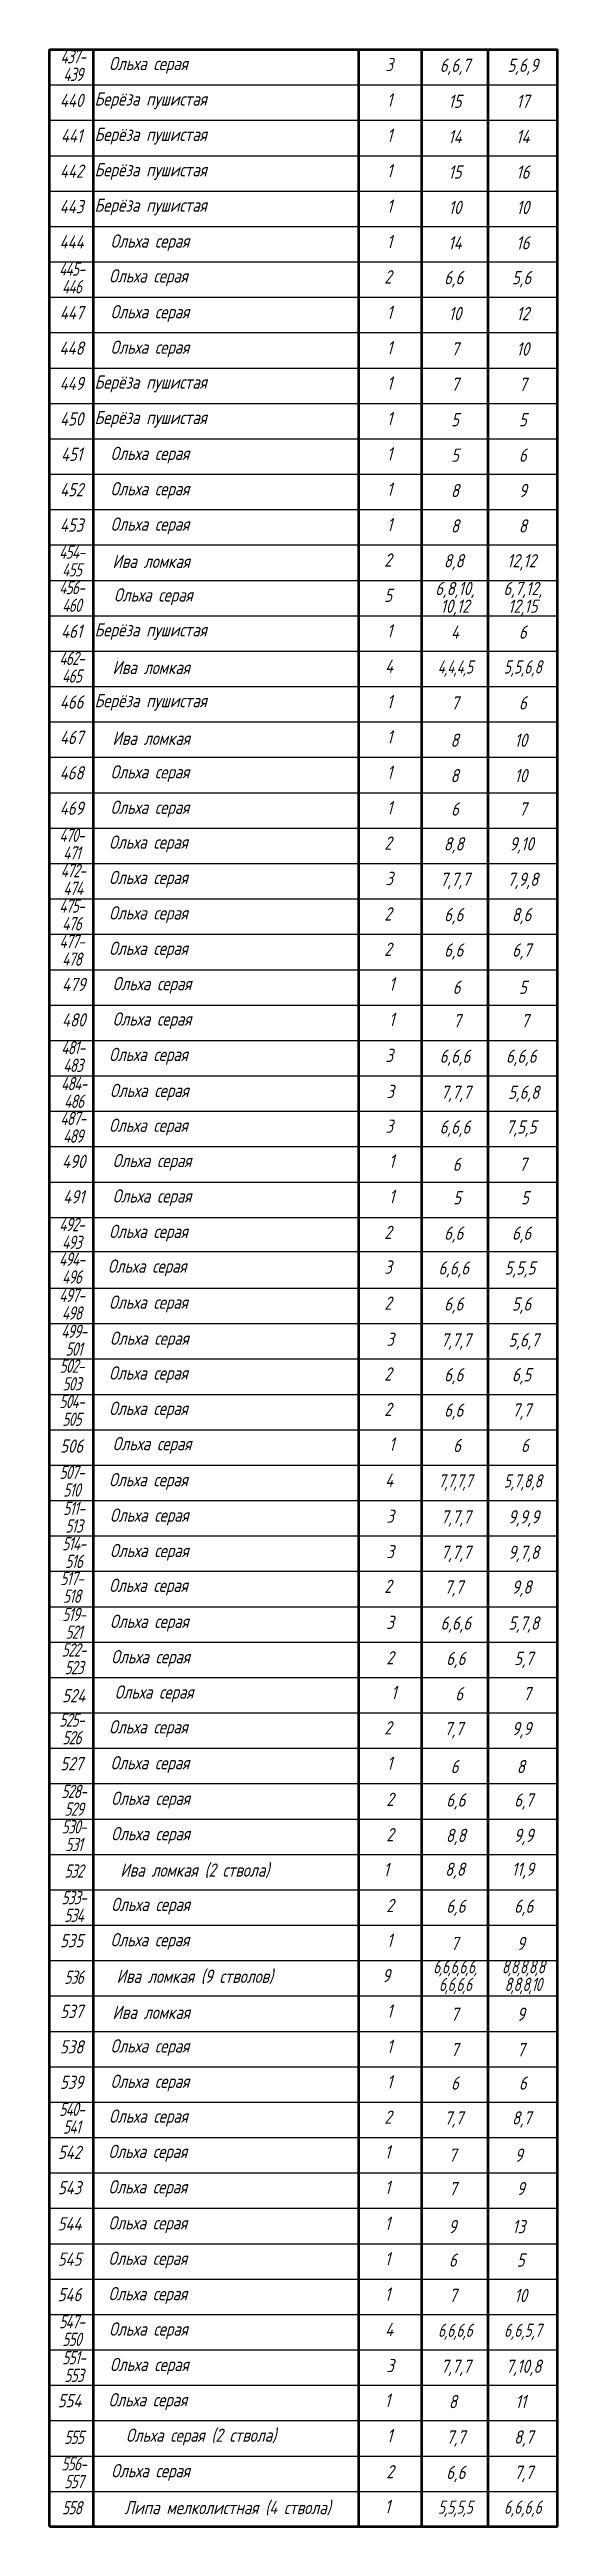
# Model space of a CAD drawing. Header units: metres. Extents: x 23128 to 34628, y -678634 to 13070.
# Drawn here: x 23128 to 34628, y -210695 to -154703 of the extents above; entities that cross this region are included whole.
import ezdxf

# ---------------------------------------------------------------- set-up
doc = ezdxf.new("R2010")
doc.units = ezdxf.units.M
for name, color, linetype, lineweight in [('Лиственные', 160, 'Continuous', 30), ('ТАБЛИЦА 50', 51, 'Continuous', 50), ('текст 300', 7, 'Continuous', 30)]:
    doc.layers.add(name, color=color, linetype=linetype, lineweight=lineweight)
doc.layers.add('ТАБЛИЦА', color=18, linetype='Continuous', true_color=0x000000)
doc.styles.add('NF_VGP_3.0', font='cs_gost2304.shx', dxfattribs={"oblique": 15, "height": 300})

msp = doc.modelspace()

# ---------------------------------------------------------------- texts
at = {"layer": 'Лиственные', "lineweight": 30, "transparency": 33554687, "char_height": 300, "attachment_point": 5, "style": 'NF_VGP_3.0'}
for s, insert, width in [('Ольха серая', (25369, -155060), 6349.98), ('\\pxqj;Берёза пушистая', (26017, -155861), 3736), ('\\pxqj;Берёза пушистая', (26017, -156661), 3736), ('\\pxqj;Берёза пушистая', (26017, -157461), 3736), ('\\pxqj;Берёза пушистая', (26017, -158261), 3736), ('Ольха серая', (25402, -159072), 6349.98), ('Ольха серая', (25369, -159860), 6349.98), ('Ольха серая', (25402, -160672), 6349.98), ('Ольха серая', (25402, -161472), 6349.98), ('\\pxqj;Берёза пушистая', (26017, -162261), 3736), ('\\pxqj;Берёза пушистая', (26017, -163061), 3736), ('Ольха серая', (25402, -163872), 6349.98), ('Ольха серая', (25402, -164672), 6349.98), ('Ольха серая', (25402, -165472), 6349.98), ('Ива ломкая', (25430, -166272), 6349.98), ('Ольха серая', (25479, -167072), 6349.98), ('\\pxqj;Берёза пушистая', (26017, -167861), 3736), ('Ива ломкая', (25430, -168672), 6349.98), ('\\pxqj;Берёза пушистая', (26017, -169461), 3736), ('Ива ломкая', (25430, -170272), 6349.98), ('Ольха серая', (25402, -171072), 6349.98), ('Ольха серая', (25402, -171872), 6349.98), ('Ольха серая', (25369, -172660), 6349.98), ('Ольха серая', (25369, -173460), 6349.98), ('Ольха серая', (25369, -174260), 6349.98), ('Ольха серая', (25369, -175060), 6349.98), ('Ольха серая', (25450, -175858), 6349.98), ('Ольха серая', (25450, -176658), 6349.98), ('Ольха серая', (25369, -177460), 6349.98), ('Ольха серая', (25389, -178274), 6349.98), ('Ольха серая', (25369, -179060), 6349.98), ('Ольха серая', (25450, -179858), 6349.98), ('Ольха серая', (25450, -180658), 6349.98), ('Ольха серая', (25369, -181460), 6349.98), ('Ольха серая', (25341, -182245), 6349.98), ('Ольха серая', (25369, -183060), 6349.98), ('Ольха серая', (25389, -183874), 6349.98), ('Ольха серая', (25369, -184660), 6349.98), ('Ольха серая', (25369, -185460), 6349.98), ('Ольха серая', (25450, -186258), 6349.98), ('Ольха серая', (25369, -187072), 6349.98), ('Ольха серая', (25389, -187874), 6349.98), ('Ольха серая', (25389, -188674), 6349.98), ('Ольха серая', (25369, -189460), 6349.98), ('Ольха серая', (25389, -190274), 6349.98), ('Ольха серая', (25417, -191074), 6349.98), ('Ольха серая', (25497, -191872), 6349.98), ('Ольха серая', (25369, -192660), 6349.98), ('Ольха серая', (25402, -193472), 6349.98), ('Ольха серая', (25417, -194274), 6349.98), ('Ольха серая', (25417, -195074), 6349.98), ('Ива ломкая (2 ствола)', (26417, -195872), 6349.98), ('Ольха серая', (25417, -196674), 6349.98), ('Ольха серая', (25402, -197472), 6349.98), ('Ива ломкая (9 стволов)', (26417, -198272), 6349.98), ('Ива ломкая', (25430, -199072), 6349.98), ('Ольха серая', (25402, -199872), 6349.98), ('Ольха серая', (25402, -200672), 6349.98), ('Ольха серая', (25369, -201460), 6349.98), ('Ольха серая', (25355, -202258), 6349.98), ('Ольха серая', (25355, -203058), 6349.98), ('Ольха серая', (25355, -203872), 6349.98), ('Ольха серая', (25355, -204672), 6349.98), ('Ольха серая', (25355, -205472), 6349.98), ('Ольха серая', (25369, -206272), 6349.98), ('Ольха серая', (25389, -207074), 6349.98), ('Ольха серая', (25355, -207872), 6349.98), ('Ольха серая (2 ствола)', (26560, -208672), 6349.98), ('Ольха серая', (25417, -209474), 6349.98), ('Липа мелколистная (4 ствола)', (27158, -210282), 6349.98)]:
    msp.add_mtext(s, dxfattribs=dict(at, insert=insert, width=width))
at = {"layer": 'Лиственные', "color": 5, "char_height": 300, "attachment_point": 1, "style": 'NF_VGP_3.0'}
for s, insert, width in [('3', (30734, -154892), 232.3), ('1', (30766, -155692), 156.16), ('1', (30766, -156492), 156.16), ('1', (30766, -157292), 156.16), ('1', (30766, -158092), 156.16), ('1', (30766, -158892), 156.16), ('2', (30706, -159692), 243.91), ('1', (30766, -160492), 156.16), ('1', (30766, -161292), 156.16), ('1', (30766, -162092), 156.16), ('1', (30766, -162892), 156.16), ('1', (30766, -163692), 156.16), ('1', (30766, -164492), 156.16), ('1', (30766, -165292), 156.16), ('2', (30706, -166092), 243.91), ('5', (30706, -166892), 232.3), ('1', (30766, -167692), 156.16), ('4', (30726, -168492), 239.07), ('1', (30766, -169292), 156.16), ('1', (30766, -170092), 156.16), ('1', (30766, -170892), 156.16), ('1', (30766, -171692), 156.16), ('2', (30706, -172492), 243.91), ('3', (30734, -173292), 232.3), ('2', (30706, -174092), 243.91), ('2', (30706, -174892), 243.91), ('1', (30814, -175678), 156.16), ('1', (30814, -176478), 156.16), ('3', (30734, -177292), 232.3), ('3', (30753, -178107), 232.3), ('3', (30734, -178892), 232.3), ('1', (30814, -179678), 156.16), ('1', (30814, -180478), 156.16), ('2', (30706, -181292), 243.91), ('3', (30706, -182078), 232.3), ('2', (30706, -182892), 243.91), ('3', (30753, -183707), 232.3), ('2', (30706, -184492), 243.91), ('2', (30706, -185292), 243.91), ('1', (30814, -186078), 156.16), ('4', (30726, -186892), 239.07), ('3', (30753, -187707), 232.3), ('3', (30753, -188507), 232.3), ('2', (30706, -189292), 243.91), ('3', (30753, -190107), 232.3), ('2', (30753, -190907), 243.91), ('1', (30861, -191692), 156.16), ('2', (30706, -192492), 243.91), ('1', (30766, -193292), 156.16), ('2', (30753, -194107), 243.91), ('2', (30753, -194907), 243.91), ('1', (30689, -195692), 156.16), ('2', (30753, -196507), 243.91), ('1', (30766, -197292), 156.16), ('9', (30659, -198092), 254.5), ('1', (30766, -198892), 156.16), ('1', (30766, -199692), 156.16), ('1', (30766, -200492), 156.16), ('2', (30706, -201292), 243.91), ('1', (30719, -202078), 156.16), ('1', (30719, -202878), 156.16), ('1', (30719, -203692), 156.16), ('1', (30719, -204492), 156.16), ('1', (30719, -205292), 156.16), ('4', (30726, -206092), 239.07), ('3', (30753, -206907), 232.3), ('1', (30719, -207692), 156.16), ('1', (30766, -208492), 156.16), ('2', (30753, -209307), 243.91), ('1', (30719, -210092), 156.16)]:
    msp.add_mtext(s, dxfattribs=dict(at, insert=insert, width=width))
at = {"layer": 'текст 300', "color": 7, "transparency": 33554687, "char_height": 300, "attachment_point": 5, "line_spacing_factor": 0.8, "style": 'NF_VGP_3.0'}
for s, insert, width in [('{\\W0.9;\\T0.9;\\C256;437-\\P439}', (23656, -155065), 904.92), ('{\\W0.9;\\T0.9;\\C256;445-\\P446}', (23628, -159865), 904.92), ('{\\W0.9;\\T0.9;\\C256;454-\\P455}', (23628, -166265), 904.92), ('{\\W0.9;\\T0.9;\\C256;456-\\P460}', (23628, -167065), 904.92), ('{\\W0.9;\\T0.9;\\C256;462-\\P465}', (23628, -168665), 904.92), ('{\\W0.9;\\T0.9;\\C256;470-\\P471}', (23628, -172665), 904.92), ('{\\W0.9;\\T0.9;\\C256;472-\\P474}', (23656, -173465), 904.92), ('{\\W0.9;\\T0.9;\\C256;475-\\P476}', (23628, -174265), 904.92), ('{\\W0.9;\\T0.9;\\C256;477-\\P478}', (23628, -175065), 904.92), ('{\\W0.9;\\T0.9;\\C256;481-\\P483}', (23656, -177465), 904.92), ('{\\W0.9;\\T0.9;\\C256;484-\\P486}', (23676, -178279), 904.92), ('{\\W0.9;\\T0.9;\\C256;487-\\P489}', (23656, -179065), 904.92), ('{\\W0.9;\\T0.9;\\C256;492-\\P493}', (23628, -181465), 904.92), ('{\\W0.9;\\T0.9;\\C256;494-\\P496}', (23628, -182250), 904.92), ('{\\W0.9;\\T0.9;\\C256;497-\\P498}', (23628, -183065), 904.92), ('{\\W0.9;\\T0.9;\\C256;499-\\P501}', (23676, -183879), 904.92), ('{\\W0.9;\\T0.9;\\C256;502-\\P503}', (23628, -184665), 904.92), ('{\\W0.9;\\T0.9;\\C256;504-\\P505}', (23628, -185465), 904.92), ('{\\W0.9;\\T0.9;\\C256;507-\\P510}', (23628, -187065), 904.92), ('{\\W0.9;\\T0.9;\\C256;511-\\P513}', (23676, -187879), 904.92), ('{\\W0.9;\\T0.9;\\C256;514-\\P516}', (23676, -188679), 904.92), ('{\\W0.9;\\T0.9;\\C256;517-\\P518}', (23628, -189465), 904.92), ('{\\W0.9;\\T0.9;\\C256;519-\\P521}', (23676, -190279), 904.92), ('{\\W0.9;\\T0.9;\\C256;522-\\P523}', (23676, -191079), 904.92), ('{\\W0.9;\\T0.9;\\C256;525-\\P526}', (23628, -192665), 904.92), ('{\\W0.9;\\T0.9;\\C256;528-\\P529}', (23676, -194279), 904.92), ('{\\W0.9;\\T0.9;\\C256;530-\\P531}', (23676, -195079), 904.92), ('{\\W0.9;\\T0.9;\\C256;532}', (23676, -195879), 904.92), ('{\\W0.9;\\T0.9;\\C256;533-\\P534}', (23676, -196679), 904.92), ('{\\W0.9;\\T0.9;\\C256;536}', (23676, -198279), 904.92), ('{\\W0.9;\\T0.9;\\C256;540-\\P541}', (23628, -201465), 904.92), ('{\\W0.9;\\T0.9;\\C256;547-\\P550}', (23628, -206265), 904.92), ('{\\W0.9;\\T0.9;\\C256;551-\\P553}', (23676, -207079), 904.92), ('{\\W0.9;\\T0.9;\\C256;555}', (23676, -208679), 904.92), ('{\\W0.9;\\T0.9;\\C256;556-\\P557}', (23676, -209479), 904.92), ('{\\W0.9;\\T0.9;\\C256;558}', (23628, -210272), 1000)]:
    msp.add_mtext(s, dxfattribs=dict(at, insert=insert, width=width))
at = {"layer": 'текст 300', "transparency": 33554687, "char_height": 300, "attachment_point": 5, "style": 'NF_VGP_3.0'}
for s, insert, width in [('6,6,7', (32306, -155094), 1500), ('5,6,9', (33842, -155094), 1572.46), ('15', (32306, -155872), 1500), ('17', (33842, -155872), 1572.46), ('14', (32306, -156672), 1500), ('14', (33842, -156672), 1572.46), ('15', (32306, -157472), 1500), ('16', (33842, -157472), 1572.46), ('10', (32306, -158272), 1500), ('10', (33842, -158272), 1572.46), ('14', (32306, -159072), 1500), ('16', (33842, -159072), 1572.46), ('6,6', (32278, -159894), 1500), ('5,6', (33814, -159894), 1572.46), ('10', (32306, -160672), 1500), ('12', (33842, -160672), 1572.46), ('7', (32306, -161472), 1500), ('10', (33842, -161472), 1572.46), ('7', (32306, -162272), 1500), ('7', (33842, -162272), 1572.46), ('5', (32306, -163072), 1500), ('5', (33842, -163072), 1572.46), ('5', (32306, -163872), 1500), ('6', (33842, -163872), 1572.46), ('8', (32306, -164672), 1500), ('9', (33842, -164672), 1572.46), ('8', (32306, -165472), 1500), ('8', (33842, -165472), 1572.46), ('8,8', (32278, -166294), 1500), ('12,12', (33814, -166294), 1572.46), ('4', (32306, -167872), 1500), ('6', (33842, -167872), 1572.46), ('{\\W0.9;\\T0.9;4,4,4,5}', (32306, -168694), 1500), ('{\\W0.9;5,5,6,8}', (33842, -168694), 1572.46), ('7', (32306, -169472), 1500), ('6', (33842, -169472), 1572.46), ('8', (32297, -170316), 1427.54), ('10', (33797, -170316), 1427.54), ('8', (32297, -171116), 1427.54), ('10', (33797, -171116), 1427.54), ('6', (32306, -171872), 1500), ('7', (33842, -171872), 1572.46), ('8,8', (32278, -172694), 1500), ('9,10', (33814, -172694), 1572.46), ('7,7,7', (32306, -173494), 1500), ('7,9,8', (33842, -173494), 1572.46), ('6,6', (32278, -174294), 1500), ('8,6', (33814, -174294), 1572.46), ('6,6', (32278, -175094), 1500), ('6,7', (33814, -175094), 1572.46), ('6', (32344, -175901), 1427.54), ('5', (33844, -175901), 1427.54), ('7', (32353, -176658), 1500), ('7', (33889, -176658), 1572.46), ('6,6,6', (32306, -177494), 1500), ('6,6,6', (33806, -177494), 1500), ('7,7,7', (32325, -178308), 1500), ('5,6,8', (33861, -178308), 1572.46), ('6,6,6', (32306, -179094), 1500), ('7,5,5', (33806, -179094), 1500), ('6', (32344, -179901), 1427.54), ('7', (33844, -179901), 1427.54), ('5', (32353, -180658), 1500), ('5', (33889, -180658), 1572.46), ('6,6', (32278, -181494), 1500), ('6,6', (33814, -181494), 1572.46), ('6,6,6', (32278, -182279), 1500), ('5,5,5', (33778, -182279), 1500), ('6,6', (32278, -183094), 1500), ('5,6', (33814, -183094), 1572.46), ('7,7,7', (32325, -183908), 1500), ('5,6,7', (33861, -183908), 1572.46), ('6,6', (32278, -184694), 1500), ('6,5', (33814, -184694), 1572.46), ('6,6', (32278, -185494), 1500), ('7,7', (33814, -185494), 1572.46), ('6', (32353, -186258), 1500), ('6', (33889, -186258), 1572.46), ('{\\W0.9;\\T0.9;7,7,7,7}', (32306, -187094), 1500), ('{\\W0.9;5,7,8,8}', (33842, -187094), 1572.46), ('7,7,7', (32325, -187908), 1500), ('9,9,9', (33861, -187908), 1572.46), ('7,7,7', (32325, -188708), 1500), ('9,7,8', (33861, -188708), 1572.46), ('7,7', (32278, -189494), 1500), ('9,8', (33814, -189494), 1572.46), ('6,6,6', (32325, -190308), 1500), ('5,7,8', (33861, -190308), 1572.46), ('6,6', (32325, -191108), 1500), ('5,7', (33861, -191108), 1572.46), ('6', (32401, -191872), 1500), ('7', (33937, -191872), 1572.46), ('7,7', (32278, -192694), 1500), ('9,9', (33814, -192694), 1572.46), ('6', (32297, -193516), 1427.54), ('8', (33797, -193516), 1427.54), ('6,6', (32325, -194308), 1500), ('6,7', (33861, -194308), 1572.46), ('8,8', (32325, -195108), 1500), ('9,9', (33861, -195108), 1572.46), ('8,8', (32306, -195872), 1500), ('11,9', (33842, -195872), 1572.46), ('6,6', (32325, -196708), 1500), ('6,6', (33861, -196708), 1572.46), ('7', (32297, -197516), 1427.54), ('9', (33797, -197516), 1427.54), ('7', (32297, -199116), 1427.54), ('9', (33797, -199116), 1427.54), ('7', (32297, -199916), 1427.54), ('7', (33797, -199916), 1427.54), ('6', (32306, -200672), 1500), ('6', (33842, -200672), 1572.46), ('7,7', (32278, -201494), 1500), ('8,7', (33814, -201494), 1572.46), ('7', (32249, -202301), 1427.54), ('9', (33749, -202301), 1427.54), ('7', (32258, -203058), 1500), ('9', (33794, -203058), 1572.46), ('9', (32249, -203916), 1427.54), ('13', (33749, -203916), 1427.54), ('6', (32258, -204672), 1500), ('5', (33794, -204672), 1572.46), ('7', (32258, -205472), 1500), ('10', (33794, -205472), 1572.46), ('{\\W0.9;\\T0.9;6,6,6,6}', (32306, -206294), 1500), ('{\\W0.9;6,6,5,7}', (33842, -206294), 1572.46), ('7,7,7', (32325, -207108), 1500), ('7,10,8', (33861, -207108), 1572.46), ('8', (32258, -207872), 1500), ('11', (33794, -207872), 1572.46), ('7,7', (32325, -208708), 1500), ('8,7', (33861, -208708), 1572.46), ('6,6', (32325, -209508), 1500), ('7,7', (33861, -209508), 1572.46), ('{\\W0.9;\\T0.9;5,5,5,5}', (32306, -210294), 1500), ('{\\W0.9;6,6,6,6}', (33842, -210294), 1572.46)]:
    msp.add_mtext(s, dxfattribs=dict(at, insert=insert, width=width))
at = {"layer": 'текст 300', "color": 7, "transparency": 33554687, "char_height": 300, "width": 1000, "attachment_point": 5, "style": 'NF_VGP_3.0'}
for s, insert in [('{\\C256;440}', (23628, -155853)), ('{\\C256;441}', (23628, -156653)), ('{\\C256;442}', (23628, -157453)), ('{\\C256;443}', (23628, -158253)), ('{\\C256;444}', (23628, -159053)), ('{\\C256;447}', (23628, -160653)), ('{\\C256;448}', (23628, -161453)), ('{\\C256;449}', (23628, -162253)), ('{\\C256;450}', (23628, -163053)), ('{\\C256;451}', (23628, -163853)), ('{\\C256;452}', (23628, -164653)), ('{\\C256;453}', (23628, -165453)), ('{\\C256;461}', (23628, -167853)), ('{\\C256;466}', (23628, -169453)), ('{\\C256;467}', (23628, -170253)), ('{\\C256;468}', (23628, -171053)), ('{\\C256;469}', (23628, -171853)), ('{\\C256;479}', (23676, -175838)), ('{\\C256;480}', (23676, -176638)), ('{\\C256;490}', (23676, -179838)), ('{\\C256;491}', (23676, -180638)), ('{\\C256;506}', (23628, -186272)), ('{\\C256;524}', (23676, -191914)), ('{\\C256;527}', (23628, -193453)), ('{\\C256;535}', (23628, -197453)), ('{\\C256;537}', (23628, -199053)), ('{\\C256;538}', (23628, -199853)), ('{\\C256;539}', (23628, -200653)), ('{\\C256;542}', (23581, -202238)), ('{\\C256;543}', (23581, -203038)), ('{\\C256;544}', (23581, -203853)), ('{\\C256;545}', (23581, -204653)), ('{\\C256;546}', (23581, -205453)), ('{\\C256;554}', (23581, -207853))]:
    msp.add_mtext(s, dxfattribs=dict(at, insert=insert))
at = {"layer": 'текст 300', "transparency": 33554687, "char_height": 300, "attachment_point": 5, "line_spacing_factor": 0.8, "style": 'NF_VGP_3.0'}
for s, insert, width in [('6,8,10,\\P10,12', (32306, -167121), 1500), ('6,7,12,\\P12,15', (33842, -167121), 1572.46), ('{\\W0.9;\\T0.85;6,6,6,6,6,\\P6,6,6,6}', (32306, -198276), 1500), ('{\\W0.9;\\T0.85;8,8,8,8,8\\P8,8,8,10}', (33842, -198276), 1572.46)]:
    msp.add_mtext(s, dxfattribs=dict(at, insert=insert, width=width))

# ---------------------------------------------------------------- linework, layer by layer
at = {"layer": 'ТАБЛИЦА', "color": 0, "transparency": 33554687}
for points in [[(23128, -154703), (34628, -154703)], [(23128, -155503), (34628, -155503)], [(23128, -156303), (34628, -156303)], [(23128, -157103), (34628, -157103)], [(23128, -157903), (34628, -157903)], [(23128, -158703), (34628, -158703)], [(23128, -159503), (34628, -159503)], [(23128, -160303), (34628, -160303)], [(23128, -161103), (34628, -161103)], [(23128, -161903), (34628, -161903)], [(23128, -162703), (34628, -162703)], [(23128, -163503), (34628, -163503)], [(23128, -164303), (34628, -164303)], [(23128, -165103), (34628, -165103)], [(23128, -165903), (34628, -165903)], [(23128, -166703), (34628, -166703)], [(23128, -167503), (34628, -167503)], [(23128, -168303), (34628, -168303)], [(23128, -169103), (34628, -169103)], [(23128, -169903), (34628, -169903)], [(23128, -170703), (34628, -170703)], [(23128, -171503), (34628, -171503)], [(23128, -172303), (34628, -172303)], [(23128, -173103), (34628, -173103)], [(23128, -173903), (34628, -173903)], [(23128, -174703), (34628, -174703)], [(23128, -175503), (34628, -175503)], [(23128, -176303), (34628, -176303)], [(23128, -177103), (34628, -177103)], [(23128, -177903), (34628, -177903)], [(23128, -178703), (34628, -178703)], [(23128, -179503), (34628, -179503)], [(23128, -180303), (34628, -180303)], [(23128, -181103), (34628, -181103)], [(23128, -181872), (34628, -181872)], [(23128, -182703), (34628, -182703)], [(23128, -183503), (34628, -183503)], [(23128, -184303), (34628, -184303)], [(23128, -185103), (34628, -185103)], [(23128, -185903), (34628, -185903)], [(23128, -186703), (34628, -186703)], [(23128, -187503), (34628, -187503)], [(23128, -188303), (34628, -188303)], [(23128, -189103), (34628, -189103)], [(23128, -189903), (34628, -189903)], [(23128, -190703), (34628, -190703)], [(23128, -191503), (34628, -191503)], [(23128, -192303), (34628, -192303)], [(23128, -193103), (34628, -193103)], [(23128, -193903), (34628, -193903)], [(23128, -194703), (34628, -194703)], [(23128, -195503), (34628, -195503)], [(23128, -196303), (34628, -196303)], [(23128, -197103), (34628, -197103)], [(23128, -197903), (34628, -197903)], [(23128, -198703), (34628, -198703)], [(23128, -199503), (34628, -199503)], [(23128, -200303), (34628, -200303)], [(23128, -201103), (34628, -201103)], [(23128, -201903), (34628, -201903)], [(23128, -202703), (34628, -202703)], [(23128, -203503), (34628, -203503)], [(23128, -204303), (34628, -204303)], [(23128, -205103), (34628, -205103)], [(23128, -205903), (34628, -205903)], [(23128, -206703), (34628, -206703)], [(23128, -207503), (34628, -207503)], [(23128, -208303), (34628, -208303)], [(23128, -209103), (34628, -209103)], [(23128, -209903), (34628, -209903)], [(23128, -210693), (34628, -210693)]]:
    msp.add_lwpolyline(points, dxfattribs=at)
at = {"layer": 'ТАБЛИЦА 50', "color": 7, "transparency": 33554687}
for points in [[(23128, -154703), (34628, -154703)], [(23128, -210693), (23128, -154703)], [(24128, -210693), (24128, -154703)], [(30128, -210694), (30128, -154703)], [(30128, -210694), (30128, -154703)], [(31556, -210694), (31556, -154703)], [(31556, -210694), (31556, -154703)], [(33056, -210694), (33056, -154703)], [(33056, -210694), (33056, -154703)], [(34628, -210695), (34628, -154703)], [(23128, -210693), (34628, -210693)]]:
    msp.add_lwpolyline(points, dxfattribs=at)

msp.set_redraw_order([(e.dxf.handle, doc.entitydb.next_handle()) for e in msp.query("TEXT MTEXT ATTDEF DIMENSION ARC_DIMENSION")])  # texts and dimensions are drawn at this point

doc.saveas('drawing.dxf')
